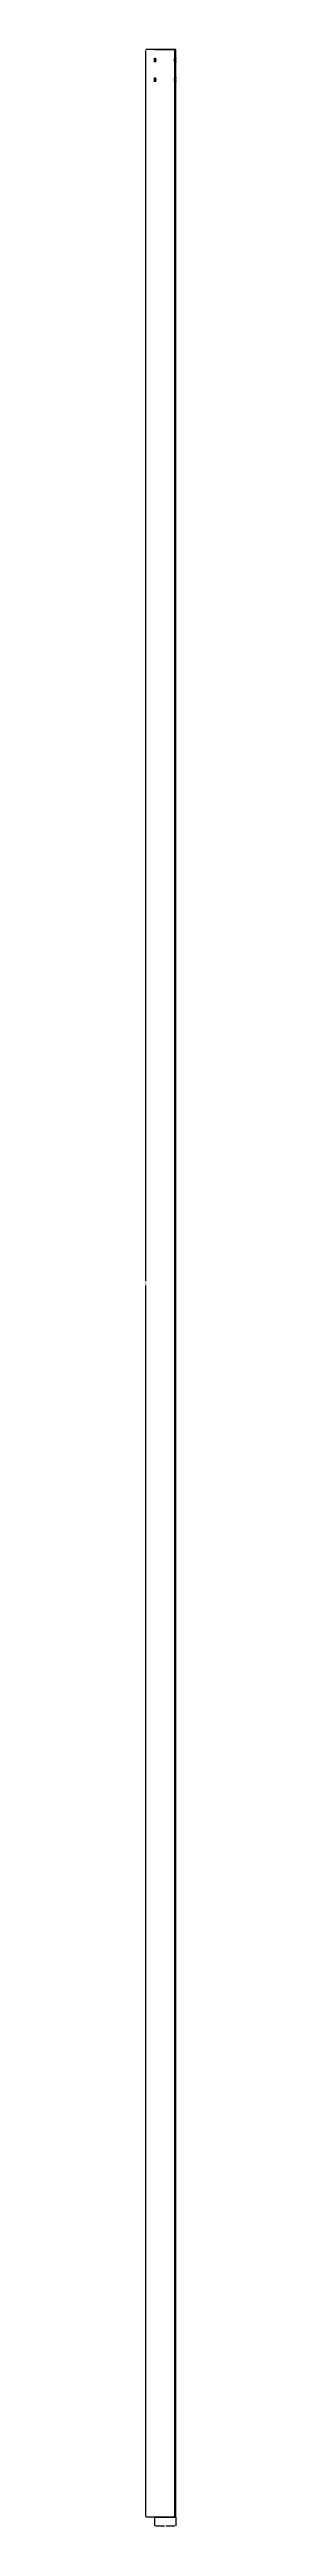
# Model space of a CAD drawing. Header units: millimetres. Extents: x -26 to 220, y -7026 to 6900.
# Drawn here: x -26 to 60, y -7026 to -100 of the extents above; entities that cross this region are included whole.
import ezdxf

# ---------------------------------------------------------------- set-up
doc = ezdxf.new("R2010")
doc.units = ezdxf.units.MM
doc.layers.add('DIMENSIONS', color=7, linetype='Continuous')
doc.layers.add('XZ', color=7, linetype='Continuous')
doc.dimstyles.get("Standard").update_dxf_attribs({"dimtxt": 2.5, "dimasz": 2.5, "dimexe": 1.25, "dimexo": 0.625, "dimtad": 1, "dimcen": 2.5, "dimazin": 3, "dimtfac": 1, "dimtmove": 0, "dimatfit": 3})

# ---------------------------------------------------------------- blocks, each defined once
blk = doc.blocks.new('_CLOSEDFILLED')
at = {"color": 0, "linetype": 'BYBLOCK'}
blk.add_solid([(-1, 0.2), (0, 0), (-1, -0.2)], dxfattribs=at)
blk = doc.blocks.new('*D3')
for p, q in [((0, -7000), (0, -7024)), ((3, -7024), (27, -7024)), ((33, -7024), (57, -7024)), ((60, -7000), (60, -7024))]:
    blk.add_line(p, q)
at = {"layer": 'Defpoints'}
for p in [(0, -7000), (0, -7024), (60, -7000)]:
    blk.add_point(p, dxfattribs=at)
at = {"layer": 'DIMENSIONS', "xscale": 3, "yscale": 3, "rotation": 180}
blk.add_blockref('_CLOSEDFILLED', (0, -7024), dxfattribs=at)
at = {"layer": 'DIMENSIONS', "xscale": 3, "yscale": 3}
blk.add_blockref('_CLOSEDFILLED', (60, -7024), dxfattribs=at)
at = {"layer": 'DIMENSIONS', "insert": (30, -7024), "char_height": 3, "attachment_point": 5}
blk.add_mtext('60', dxfattribs=at)
blk = doc.blocks.new('*D4')
for p, q in [((0, -100), (-24, -100)), ((-24, -3544), (-24, -103)), ((-24, -6997), (-24, -3556)), ((0, -7000), (-24, -7000))]:
    blk.add_line(p, q)
at = {"layer": 'Defpoints'}
for p in [(0, -100), (-24, -7000), (0, -7000)]:
    blk.add_point(p, dxfattribs=at)
at = {"layer": 'DIMENSIONS', "xscale": 3, "yscale": 3}
for p, rotation in [((-24, -100), 90), ((-24, -7000), 270)]:
    blk.add_blockref('_CLOSEDFILLED', p, dxfattribs=dict(at, rotation=rotation))
at = {"layer": 'DIMENSIONS', "insert": (-24, -3550), "char_height": 3, "attachment_point": 5, "rotation": 90}
blk.add_mtext('6900', dxfattribs=at)

msp = doc.modelspace()

# ---------------------------------------------------------------- linework, layer by layer
at = {"layer": 'XZ'}
for points in [[(60, -100), (59.7433, -100), (58.9778, -100), (57.7164, -100), (55.9808, -100), (53.8006, -100), (51.2132, -100), (48.2628, -100), (45, -100), (41.4805, -100), (37.7646, -100), (33.9158, -100), (30, -100), (26.0842, -100), (22.2354, -100), (18.5195, -100), (15, -100), (11.7372, -100), (8.7868, -100), (6.1994, -100), (4.0192, -100), (2.2836, -100), (1.0222, -100), (0.2567, -100), (0, -100), (0.2567, -100), (1.0222, -100), (2.2836, -100), (4.0192, -100), (6.1994, -100), (8.7868, -100), (11.7372, -100), (15, -100), (18.5195, -100), (22.2354, -100), (26.0842, -100), (30, -100), (33.9158, -100), (37.7646, -100), (41.4805, -100), (45, -100), (48.2628, -100), (51.2132, -100), (53.8006, -100), (55.9808, -100), (57.7164, -100), (58.9778, -100), (59.7433, -100), (60, -100)], [(0, -124.5), (0.0837, -124.9767), (0.2797, -126.3194), (0.4594, -128.2978), (0.5028, -130.5761), (0.3803, -132.7522), (0.1748, -134.4486), (0.0219, -135.3794), (0.0219, -135.3794), (0.1748, -134.4486), (0.3803, -132.7522), (0.5028, -130.5761), (0.4594, -128.2978), (0.2797, -126.3194), (0.0837, -124.9767), (0, -124.5)], [(0, -124.5), (3, -124.5)], [(3, -124.5), (3.0931, -124.977), (3.3111, -126.3193), (3.5113, -128.2971), (3.5598, -130.5764), (3.4232, -132.7527), (3.1945, -134.4483), (3.0243, -135.3792), (3.0243, -135.3792), (3.1945, -134.4483), (3.4232, -132.7527), (3.5598, -130.5764), (3.5113, -128.2971), (3.3111, -126.3193), (3.0931, -124.977), (3, -124.5)], [(57, -100), (56.7123, -100), (55.8552, -100), (54.4471, -100), (52.5179, -100), (50.1088, -100), (47.2712, -100), (44.0654, -100), (40.5598, -100), (36.8292, -100), (32.953, -100), (29.0139, -100), (25.0958, -100), (21.2822, -100), (17.6545, -100), (14.2898, -100), (11.26, -100), (8.6296, -100), (6.4547, -100), (4.7816, -100), (3.646, -100), (3.072, -100), (3.072, -100), (3.646, -100), (4.7816, -100), (6.4547, -100), (8.6296, -100), (11.26, -100), (14.2898, -100), (17.6545, -100), (21.2822, -100), (25.0958, -100), (29.0139, -100), (32.953, -100), (36.8292, -100), (40.5598, -100), (44.0654, -100), (47.2712, -100), (50.1088, -100), (52.5179, -100), (54.4471, -100), (55.8552, -100), (56.7123, -100), (57, -100)], [(57, -135.5), (56.9757, -135.3792), (56.9069, -135.023), (56.8055, -134.4483), (56.6889, -133.6807), (56.5768, -132.7527), (56.4887, -131.7029), (56.4402, -130.5764), (56.4402, -129.4236), (56.4887, -128.2971), (56.5768, -127.2473), (56.6889, -126.3193), (56.8055, -125.5517), (56.9069, -124.977), (56.9757, -124.6208), (57, -124.5)], [(57, -124.5), (56.9757, -124.6208), (56.9069, -124.977), (56.8055, -125.5517), (56.6889, -126.3193), (56.5768, -127.2473), (56.4887, -128.2971), (56.4402, -129.4236), (56.4402, -130.5764), (56.4887, -131.7029), (56.5768, -132.7527), (56.6889, -133.6807), (56.8055, -134.4483), (56.9069, -135.023), (56.9757, -135.3792), (57, -135.5)], [(57, -124.5), (57, -100)], [(57, -124.5), (60, -124.5)], [(57, -179.5), (57, -135.5)], [(60, -124.5), (59.9781, -124.6206), (59.9163, -124.9767), (59.8252, -125.5514), (59.7203, -126.3194), (59.6197, -127.2478), (59.5406, -128.2978), (59.4972, -129.4239), (59.4972, -130.5761), (59.5406, -131.7022), (59.6197, -132.7522), (59.7203, -133.6806), (59.8252, -134.4486), (59.9163, -135.0233), (59.9781, -135.3794), (60, -135.5)], [(60, -135.5), (59.9781, -135.3794), (59.9163, -135.0233), (59.8252, -134.4486), (59.7203, -133.6806), (59.6197, -132.7522), (59.5406, -131.7022), (59.4972, -130.5761), (59.4972, -129.4239), (59.5406, -128.2978), (59.6197, -127.2478), (59.7203, -126.3194), (59.8252, -125.5514), (59.9163, -124.9767), (59.9781, -124.6206), (60, -124.5)], [(60, -124.5), (60, -100)], [(60, -179.5), (60, -135.5)], [(0, -179.5), (0.0837, -179.9767), (0.2797, -181.3194), (0.4594, -183.2978), (0.5028, -185.5761), (0.3803, -187.7522), (0.1748, -189.4486), (0.0219, -190.3794), (0.0219, -190.3794), (0.1748, -189.4486), (0.3803, -187.7522), (0.5028, -185.5761), (0.4594, -183.2978), (0.2797, -181.3194), (0.0837, -179.9767), (0, -179.5)], [(0, -179.5), (3, -179.5)], [(3, -179.5), (3.0931, -179.977), (3.3111, -181.3193), (3.5113, -183.2971), (3.5598, -185.5764), (3.4232, -187.7527), (3.1945, -189.4483), (3.0243, -190.3792), (3.0243, -190.3792), (3.1945, -189.4483), (3.4232, -187.7527), (3.5598, -185.5764), (3.5113, -183.2971), (3.3111, -181.3193), (3.0931, -179.977), (3, -179.5)], [(57, -190.5), (56.9757, -190.3792), (56.9069, -190.023), (56.8055, -189.4483), (56.6889, -188.6807), (56.5768, -187.7527), (56.4887, -186.7029), (56.4402, -185.5764), (56.4402, -184.4236), (56.4887, -183.2971), (56.5768, -182.2473), (56.6889, -181.3193), (56.8055, -180.5517), (56.9069, -179.977), (56.9757, -179.6208), (57, -179.5)], [(57, -179.5), (56.9757, -179.6208), (56.9069, -179.977), (56.8055, -180.5517), (56.6889, -181.3193), (56.5768, -182.2473), (56.4887, -183.2971), (56.4402, -184.4236), (56.4402, -185.5764), (56.4887, -186.7029), (56.5768, -187.7527), (56.6889, -188.6807), (56.8055, -189.4483), (56.9069, -190.023), (56.9757, -190.3792), (57, -190.5)], [(57, -179.5), (60, -179.5)], [(57, -7000), (57, -190.5)], [(60, -179.5), (59.9781, -179.6206), (59.9163, -179.9767), (59.8252, -180.5514), (59.7203, -181.3194), (59.6197, -182.2478), (59.5406, -183.2978), (59.4972, -184.4239), (59.4972, -185.5761), (59.5406, -186.7022), (59.6197, -187.7522), (59.7203, -188.6806), (59.8252, -189.4486), (59.9163, -190.0233), (59.9781, -190.3794), (60, -190.5)], [(60, -190.5), (59.9781, -190.3794), (59.9163, -190.0233), (59.8252, -189.4486), (59.7203, -188.6806), (59.6197, -187.7522), (59.5406, -186.7022), (59.4972, -185.5761), (59.4972, -184.4239), (59.5406, -183.2978), (59.6197, -182.2478), (59.7203, -181.3194), (59.8252, -180.5514), (59.9163, -179.9767), (59.9781, -179.6206), (60, -179.5)], [(60, -7000), (60, -190.5)], [(60, -7000), (59.7433, -7000), (58.9778, -7000), (57.7164, -7000), (55.9808, -7000), (53.8006, -7000), (51.2132, -7000), (48.2628, -7000), (45, -7000), (41.4805, -7000), (37.7646, -7000), (33.9158, -7000), (30, -7000), (26.0842, -7000), (22.2354, -7000), (18.5195, -7000), (15, -7000), (11.7372, -7000), (8.7868, -7000), (6.1994, -7000), (4.0192, -7000), (2.2836, -7000), (1.0222, -7000), (0.2567, -7000), (0, -7000), (0.2567, -7000), (1.0222, -7000), (2.2836, -7000), (4.0192, -7000), (6.1994, -7000), (8.7868, -7000), (11.7372, -7000), (15, -7000), (18.5195, -7000), (22.2354, -7000), (26.0842, -7000), (30, -7000), (33.9158, -7000), (37.7646, -7000), (41.4805, -7000), (45, -7000), (48.2628, -7000), (51.2132, -7000), (53.8006, -7000), (55.9808, -7000), (57.7164, -7000), (58.9778, -7000), (59.7433, -7000), (60, -7000)], [(57, -7000), (56.7123, -7000), (55.8552, -7000), (54.4471, -7000), (52.5179, -7000), (50.1088, -7000), (47.2712, -7000), (44.0654, -7000), (40.5598, -7000), (36.8292, -7000), (32.953, -7000), (29.0139, -7000), (25.0958, -7000), (21.2822, -7000), (17.6545, -7000), (14.2898, -7000), (11.26, -7000), (8.6296, -7000), (6.4547, -7000), (4.7816, -7000), (3.646, -7000), (3.072, -7000), (3.072, -7000), (3.646, -7000), (4.7816, -7000), (6.4547, -7000), (8.6296, -7000), (11.26, -7000), (14.2898, -7000), (17.6545, -7000), (21.2822, -7000), (25.0958, -7000), (29.0139, -7000), (32.953, -7000), (36.8292, -7000), (40.5598, -7000), (44.0654, -7000), (47.2712, -7000), (50.1088, -7000), (52.5179, -7000), (54.4471, -7000), (55.8552, -7000), (56.7123, -7000), (57, -7000)]]:
    msp.add_lwpolyline(points, dxfattribs=at)

# ---------------------------------------------------------------- dimensions: what is measured, and where the dimension line sits
at = {"layer": 'DIMENSIONS'}
dim = msp.add_linear_dim(base=(-24, -7000), p1=(0, -7000), p2=(0, -100), angle=90, dimstyle='Standard', override={"dimtxt": 3, "dimasz": 3, "dimdec": 3}, dxfattribs=at)
dim.commit()
dim.dimension.update_dxf_attribs({"geometry": '*D4', "text_midpoint": (-24, -3550)})
dim = msp.add_linear_dim(base=(0, -7024), p1=(0, -7000), p2=(60, -7000), dimstyle='Standard', override={"dimtxt": 3, "dimasz": 3, "dimdec": 3}, dxfattribs=at)
dim.commit()
dim.dimension.update_dxf_attribs({"geometry": '*D3', "text_midpoint": (30, -7024)})

doc.saveas('drawing.dxf')
